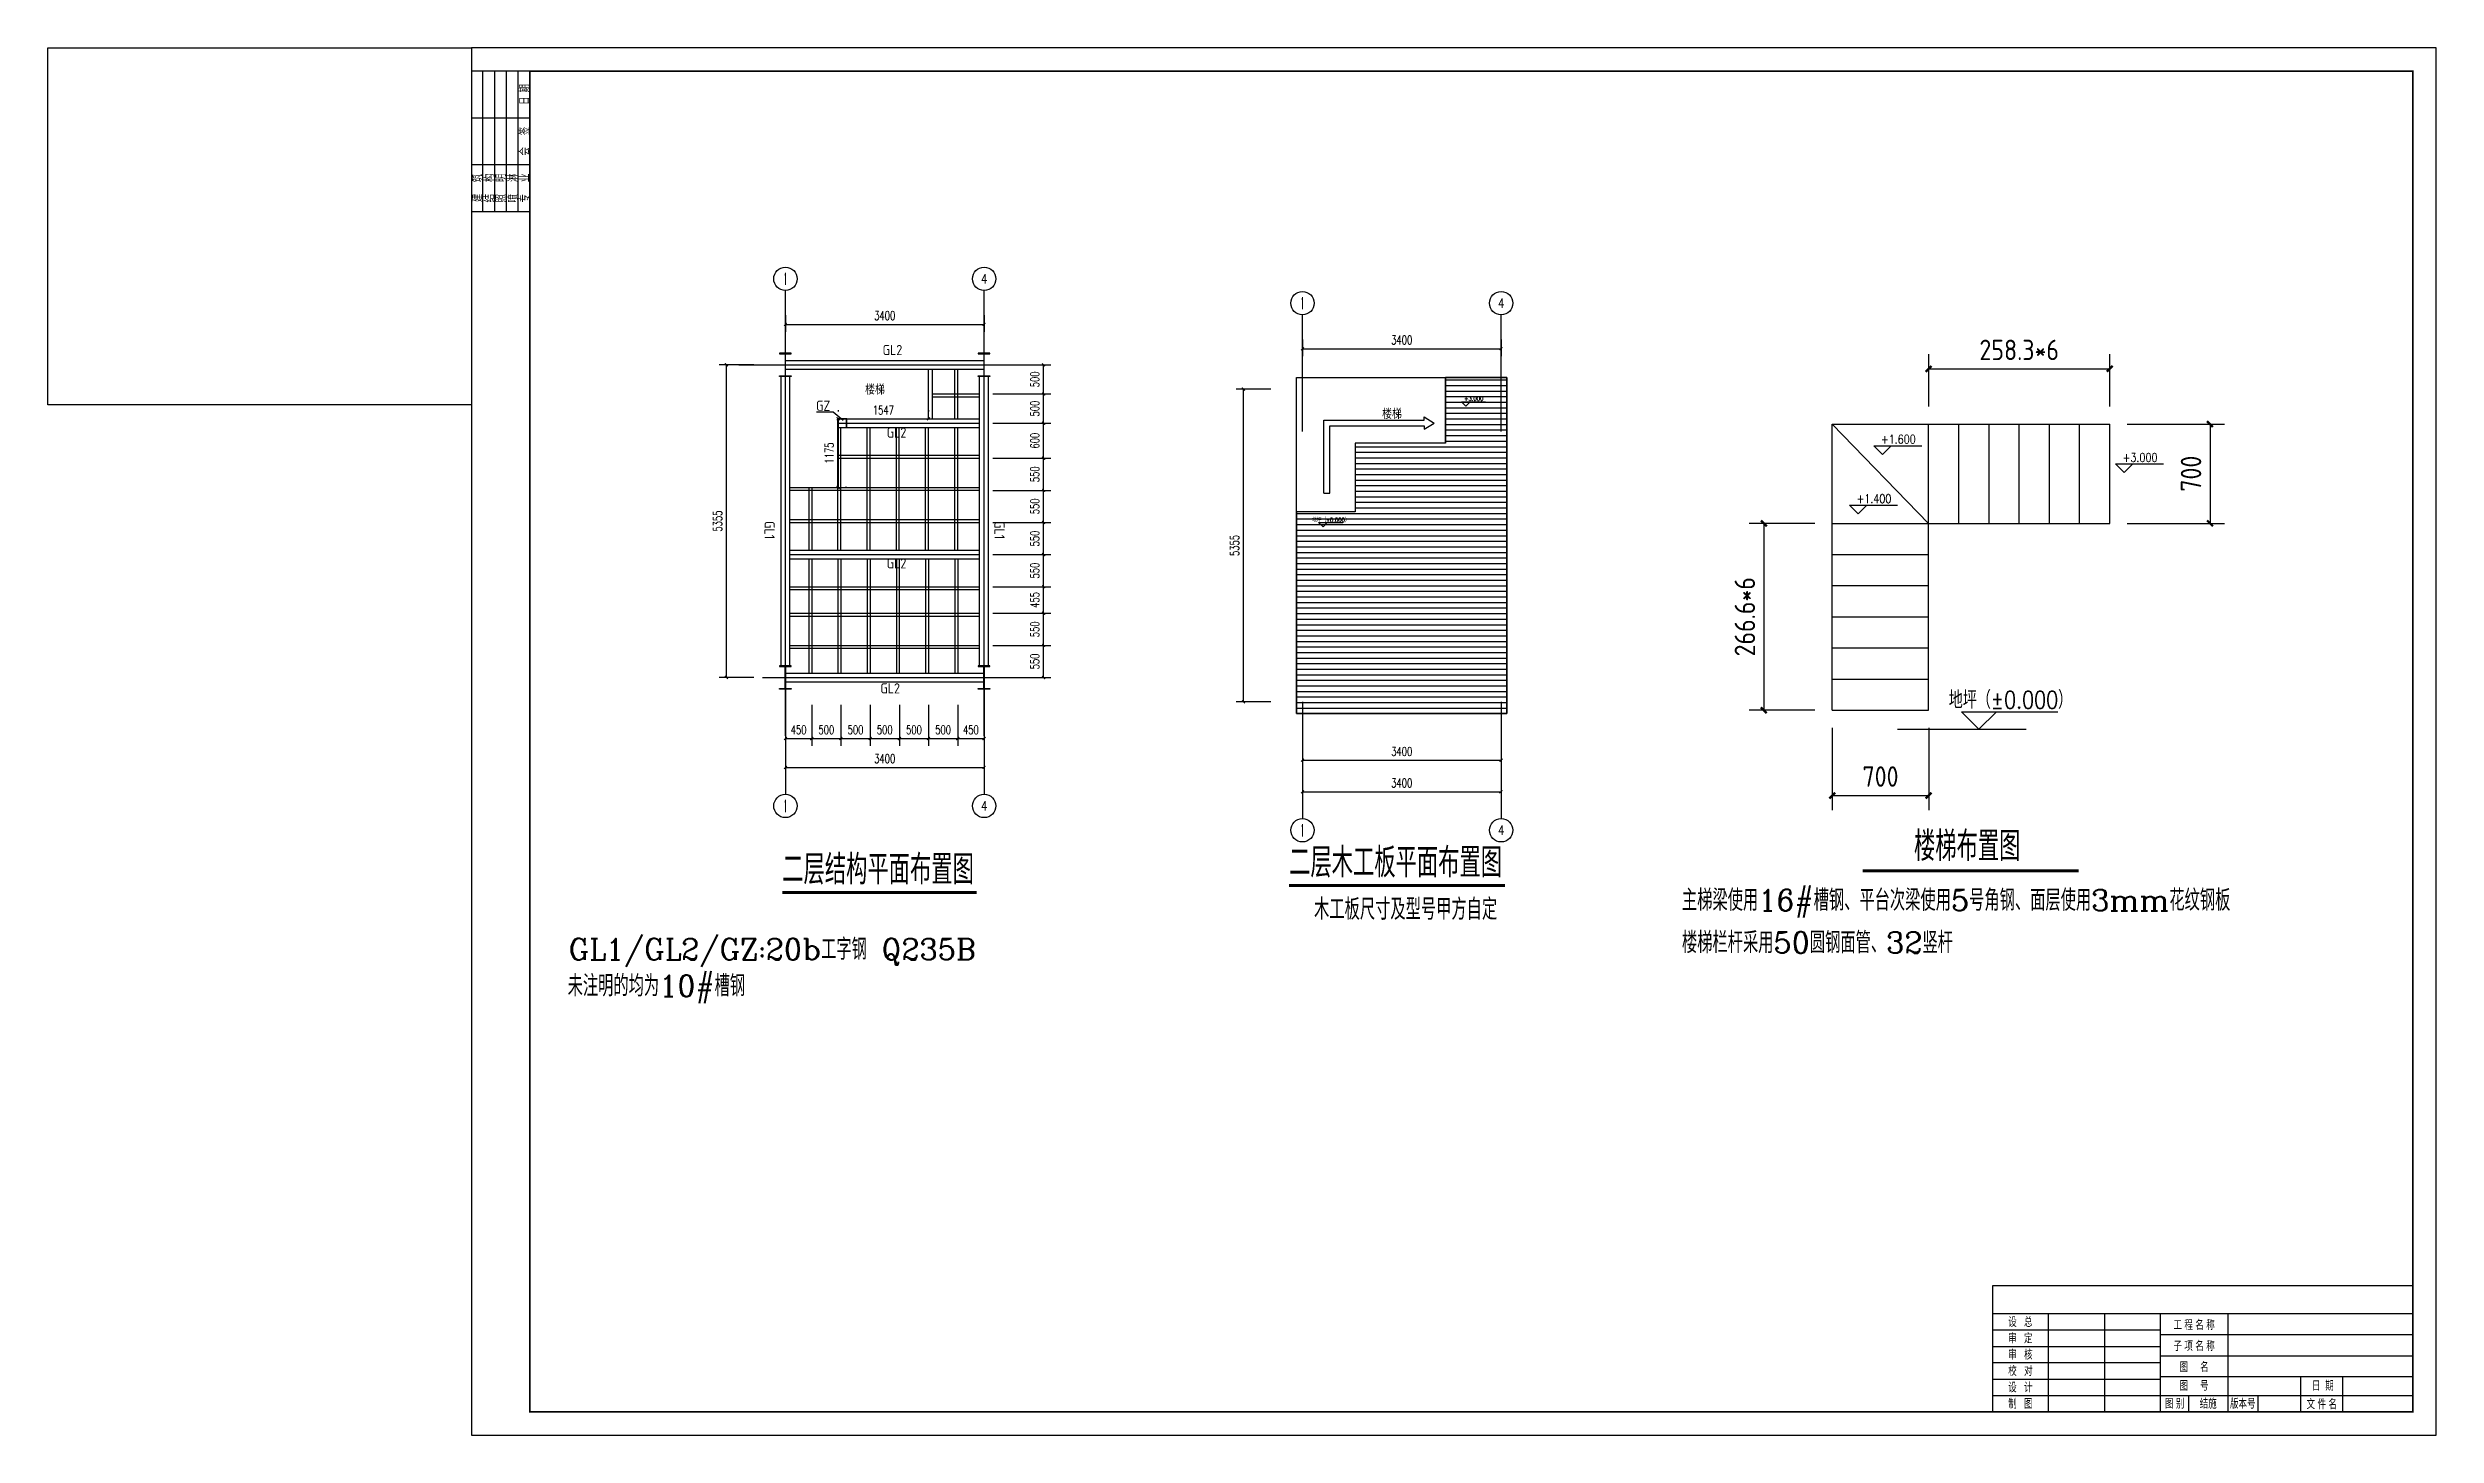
# Model space of a CAD drawing. Extents: x 1129386 to 1651949, y 463500 to 493200.
# Drawn here: x 1406581 to 1447475, y 469440 to 493200 of the extents above; entities that cross this region are included whole.
import ezdxf
from ezdxf.enums import TextEntityAlignment as Align

# ---------------------------------------------------------------- set-up
doc = ezdxf.new("R2010")
doc.units = 0
doc.header["$LTSCALE"] = 1000
doc.header["$MEASUREMENT"] = 0
for name, color, linetype in [('1', 7, 'Continuous'), ('8', 8, 'Continuous'), ('AXIS', 3, 'Continuous'), ('AXIS_TEXT', 7, 'Continuous'), ('DIM_SYMB', 3, 'Continuous'), ('DOTE', 1, 'Continuous'), ('PUB_DIM', 3, 'Continuous'), ('PUB_TEXT', 7, 'Continuous')]:
    doc.layers.add(name, color=color, linetype=linetype)
doc.styles.add('_HZTXT', font='txt.shx', dxfattribs={"width": 0.8, "bigfont": 'hztxt.shx'})
doc.styles.add('_TCH_AXIS', font='COMPLEX', dxfattribs={"bigfont": 'GBCBIG'})
doc.styles.add('_TCH_LABEL', font='COMPLEX', dxfattribs={"bigfont": 'GBCBIG'})
doc.styles.add('COMPLEX', font='COMPLEX')
doc.styles.add('DIM_FONT', font='SIMPLEX', dxfattribs={"width": 0.7, "bigfont": 'GBCBIG'})
doc.styles.add('HZ', font='tssdeng.shx', dxfattribs={"width": 0.7, "bigfont": 'tssdchn.shx'})
doc.styles.get("Standard").update_dxf_attribs({"font": 'gbenor.shx', "bigfont": 'gbcbig.shx'})
doc.styles.add('XKB', font='tjtxt.shx', dxfattribs={"width": 0.7, "bigfont": 'tssdchn.shx'})
doc.dimstyles.new('DIMN50', dxfattribs={"dimscale": 0.5, "dimtxt": 300, "dimasz": 100, "dimexe": 250, "dimexo": 300, "dimgap": 150, "dimtad": 1, "dimdec": 0, "dimzin": 0, "dimdsep": 46, "dimtxsty": 'DIM_FONT', "dimblk": 'ARCHTICK', "dimcen": 0.09, "dimclrt": 7, "dimazin": 2, "dimtfac": 1, "dimtdec": 0, "dimtix": 1, "dimtmove": 2, "dimatfit": 3, "dimldrblk": 'ARCHTICK', "dimfxl": 0, "dimtolj": 1, "dimtzin": 0, "dimarcsym": 0})
doc.dimstyles.get("Standard").update_dxf_attribs({"dimscale": 100, "dimtxt": 3.5, "dimasz": 1, "dimexe": 2.5, "dimexo": 3, "dimgap": 1.5, "dimtad": 1, "dimdec": 0, "dimzin": 0, "dimdsep": 46, "dimtxsty": 'Standard', "dimblk": 'ARCHTICK', "dimcen": 0.09, "dimadec": 0, "dimazin": 0, "dimtfac": 1, "dimtdec": 0, "dimtix": 1, "dimtmove": 2, "dimatfit": 3, "dimldrblk": 'ARCHTICK', "dimfxl": 0, "dimtolj": 1, "dimtzin": 0, "dimarcsym": 0})

msp = doc.modelspace()

# ---------------------------------------------------------------- texts
at = {"color": 4, "style": '_TCH_LABEL'}
for s, p in [('木工板尺寸及型号甲方自定', (1428262, 478266.3)), ('主梯梁使用16#槽钢、平台次梁使用5号角钢、面层使用3mm花纹钢板', (1434560.3, 478421.4)), ('楼梯栏杆采用50圆钢面管、32竖杆', (1434560.3, 477695.2)), ('GL1/GL2/GZ:20b工字钢 Q235B', (1415497.8, 477581)), ('未注明的均为10#槽钢', (1415481.3, 476955.4))]:
    msp.add_text(s, height=362.88, dxfattribs=at).set_placement(p)
at = {"layer": '1', "ltscale": 8, "style": 'HZ', "width": 0.7}
for s, height, p in [('日 期', 160, (1414735.5, 492400.9)), ('会   签', 160, (1414735.5, 491600.9)), ('建   筑', 154.88, (1413925.3, 490798.1)), ('结   构', 160, (1414135.5, 490798.1)), ('照   明', 160, (1414335.5, 490798.1)), ('喷   淋', 160, (1414535.5, 490798.1)), ('专   业', 160, (1414735.5, 490798.1))]:
    msp.add_text(s, height=height, rotation=90, dxfattribs=at).set_placement(p, align=Align.MIDDLE)
at = {"layer": '1', "style": 'XKB', "width": 0.7}
for s, p in [('设   总', (1440355.4, 471294.8)), ('审   定', (1440355.4, 471014.8)), ('工 程 名 称', (1443329.9, 471243.9)), ('审   核', (1440355.4, 470734.8)), ('子 项 名 称', (1443329.9, 470883.9)), ('图     名', (1443329.9, 470523.9)), ('校   对', (1440355.4, 470454.8)), ('设   计', (1440355.4, 470174.8)), ('图     号', (1443329.9, 470203.9)), ('日  期', (1445534, 470203.9)), ('制   图', (1440355.4, 469894.8)), ('图 别', (1442996.7, 469897.2)), ('结施', (1443571.2, 469897.2)), ('版本号', (1444162.9, 469896.2)), ('文 件 名', (1445515.4, 469887.4))]:
    msp.add_text(s, height=160, dxfattribs=at).set_placement(p, align=Align.CENTER)
at = {"layer": 'PUB_DIM', "style": '_HZTXT', "width": 0.8}
for s, height, p in [('+3.000', 75.03, (1430997, 487191.9)), ('+1.600', 150.05, (1438266.1, 486495.7)), ('+3.000', 150.05, (1442404.5, 486185.1)), ('+1.400', 150.05, (1437847.8, 485478.4)), ('地坪（±0.000）', 75.03, (1428549.7, 485124)), ('地坪（±0.000）', 300.1, (1440185.7, 482050.1))]:
    msp.add_text(s, height=height, dxfattribs=at).set_placement(p, align=Align.MIDDLE)
at = {"layer": 'PUB_TEXT'}
for s, height, p in [('GL2', 175, (1420875.2, 487936.4)), ('GZ', 175, (1419735.2, 486982.3)), ('楼梯', 168.79, (1420575.7, 487260.9)), ('GL2', 175, (1420945, 486522.4)), ('楼梯', 168.79, (1429427.9, 486844.4)), ('GL2', 175, (1420945, 484283.1)), ('GL2', 175, (1420836.2, 482142.8)), ('楼梯布置图', 506.38, (1438533.6, 479274.7)), ('二层结构平面布置图', 506.38, (1419155.9, 478873.7)), ('二层木工板平面布置图', 506.38, (1427835, 478993.6))]:
    msp.add_text(s, height=height, dxfattribs=at).set_placement(p)
for p in [(1418852.3, 485094.2), (1422789, 485094.2)]:
    msp.add_text('GL1', height=175, rotation=270, dxfattribs=at).set_placement(p)

# ---------------------------------------------------------------- blocks, each defined once
blk = doc.blocks.new('_ArchTick')
at = {"color": 0, "linetype": 'ByBlock', "const_width": 0.4}
blk.add_lwpolyline([(-0.5, -0.5), (0.5, 0.5)], dxfattribs=at)
blk = doc.blocks.new('*D138')
at = {"layer": 'AXIS', "color": 0, "lineweight": -2}
for p, q in [((1427521, 487355), (1426928, 487355)), ((1427053, 482000), (1427053, 487355)), ((1427521, 482000), (1426928, 482000))]:
    blk.add_line(p, q, dxfattribs=at)
at = {"layer": 'Defpoints', "color": 0}
for p in [(1427053, 487355), (1427671, 487355), (1427671, 482000)]:
    blk.add_point(p, dxfattribs=at)
at = {"layer": 'AXIS', "color": 0, "lineweight": -2, "xscale": 50, "yscale": 50, "zscale": 50}
for p, rotation in [((1427053, 487355), 90), ((1427053, 482000), 270)]:
    blk.add_blockref('_ArchTick', p, dxfattribs=dict(at, rotation=rotation))
at = {"layer": 'AXIS', "color": 7, "insert": (1426903, 484677), "char_height": 150, "attachment_point": 5, "rotation": 90, "style": 'DIM_FONT'}
blk.add_mtext('\\A1;5355', dxfattribs=at)
blk = doc.blocks.new('*D139')
at = {"layer": 'AXIS', "color": 0, "lineweight": -2}
for p, q in [((1428063, 488205), (1428063, 487921)), ((1428063, 488046), (1431463, 488046)), ((1431463, 488205), (1431463, 487921))]:
    blk.add_line(p, q, dxfattribs=at)
at = {"layer": 'Defpoints', "color": 0}
for p in [(1428063, 488355), (1431463, 488355), (1431463, 488046)]:
    blk.add_point(p, dxfattribs=at)
at = {"layer": 'AXIS', "color": 0, "lineweight": -2, "xscale": 50, "yscale": 50, "zscale": 50, "rotation": 180}
blk.add_blockref('_ArchTick', (1428063, 488046), dxfattribs=at)
at = {"layer": 'AXIS', "color": 0, "lineweight": -2, "xscale": 50, "yscale": 50, "zscale": 50}
blk.add_blockref('_ArchTick', (1431463, 488046), dxfattribs=at)
at = {"layer": 'AXIS', "color": 7, "insert": (1429763, 488196), "char_height": 150, "attachment_point": 5, "style": 'DIM_FONT'}
blk.add_mtext('\\A1;3400', dxfattribs=at)
blk = doc.blocks.new('*D140')
at = {"layer": 'AXIS', "color": 0, "lineweight": -2}
for p, q in [((1428063, 481150), (1428063, 481125)), ((1428063, 481000), (1431463, 481000)), ((1431463, 481150), (1431463, 481125))]:
    blk.add_line(p, q, dxfattribs=at)
at = {"layer": 'Defpoints', "color": 0}
for p in [(1428063, 481000), (1431463, 481000), (1431463, 481000)]:
    blk.add_point(p, dxfattribs=at)
at = {"layer": 'AXIS', "color": 0, "lineweight": -2, "xscale": 50, "yscale": 50, "zscale": 50, "rotation": 180}
blk.add_blockref('_ArchTick', (1428063, 481000), dxfattribs=at)
at = {"layer": 'AXIS', "color": 0, "lineweight": -2, "xscale": 50, "yscale": 50, "zscale": 50}
blk.add_blockref('_ArchTick', (1431463, 481000), dxfattribs=at)
at = {"layer": 'AXIS', "color": 7, "insert": (1429763, 481150), "char_height": 150, "attachment_point": 5, "style": 'DIM_FONT'}
blk.add_mtext('\\A1;3400', dxfattribs=at)
blk = doc.blocks.new('*D141')
at = {"layer": 'AXIS', "color": 0, "lineweight": -2}
for p, q in [((1428063, 488205), (1428063, 487921)), ((1428063, 488046), (1431463, 488046)), ((1431463, 488205), (1431463, 487921))]:
    blk.add_line(p, q, dxfattribs=at)
at = {"layer": 'Defpoints', "color": 0}
for p in [(1428063, 488355), (1431463, 488355), (1431463, 488046)]:
    blk.add_point(p, dxfattribs=at)
at = {"layer": 'AXIS', "color": 0, "lineweight": -2, "xscale": 50, "yscale": 50, "zscale": 50, "rotation": 180}
blk.add_blockref('_ArchTick', (1428063, 488046), dxfattribs=at)
at = {"layer": 'AXIS', "color": 0, "lineweight": -2, "xscale": 50, "yscale": 50, "zscale": 50}
blk.add_blockref('_ArchTick', (1431463, 488046), dxfattribs=at)
at = {"layer": 'AXIS', "color": 7, "insert": (1429763, 488196), "char_height": 150, "attachment_point": 5, "style": 'DIM_FONT'}
blk.add_mtext('\\A1;3400', dxfattribs=at)
blk = doc.blocks.new('*D142')
at = {"layer": 'AXIS', "color": 0, "lineweight": -2}
for p, q in [((1428063, 480850), (1428063, 480334)), ((1431463, 480850), (1431463, 480334)), ((1428063, 480459), (1431463, 480459))]:
    blk.add_line(p, q, dxfattribs=at)
at = {"layer": 'Defpoints', "color": 0}
for p in [(1428063, 481000), (1431463, 481000), (1431463, 480459)]:
    blk.add_point(p, dxfattribs=at)
at = {"layer": 'AXIS', "color": 0, "lineweight": -2, "xscale": 50, "yscale": 50, "zscale": 50, "rotation": 180}
blk.add_blockref('_ArchTick', (1428063, 480459), dxfattribs=at)
at = {"layer": 'AXIS', "color": 0, "lineweight": -2, "xscale": 50, "yscale": 50, "zscale": 50}
blk.add_blockref('_ArchTick', (1431463, 480459), dxfattribs=at)
at = {"layer": 'AXIS', "color": 7, "insert": (1429763, 480609), "char_height": 150, "attachment_point": 5, "style": 'DIM_FONT'}
blk.add_mtext('\\A1;3400', dxfattribs=at)
blk = doc.blocks.new('*D118')
at = {"layer": 'AXIS', "color": 0, "lineweight": -2}
for p, q in [((1422764, 482966), (1423756, 482966)), ((1423631, 482416), (1423631, 482966)), ((1422764, 482416), (1423756, 482416))]:
    blk.add_line(p, q, dxfattribs=at)
at = {"layer": 'Defpoints', "color": 0}
for p in [(1422614, 482966), (1423631, 482966), (1422614, 482416)]:
    blk.add_point(p, dxfattribs=at)
at = {"layer": 'AXIS', "color": 0, "lineweight": -2, "xscale": 50, "yscale": 50, "zscale": 50}
for p, rotation in [((1423631, 482966), 90), ((1423631, 482416), 270)]:
    blk.add_blockref('_ArchTick', p, dxfattribs=dict(at, rotation=rotation))
at = {"layer": 'AXIS', "color": 7, "insert": (1423481, 482691), "char_height": 150, "attachment_point": 5, "rotation": 90, "style": 'DIM_FONT'}
blk.add_mtext('\\A1;550', dxfattribs=at)
blk = doc.blocks.new('*D119')
at = {"layer": 'AXIS', "color": 0, "lineweight": -2}
for p, q in [((1422764, 483516), (1423756, 483516)), ((1423631, 482966), (1423631, 483516)), ((1422764, 482966), (1423756, 482966))]:
    blk.add_line(p, q, dxfattribs=at)
at = {"layer": 'Defpoints', "color": 0}
for p in [(1422614, 483516), (1423631, 483516), (1422614, 482966)]:
    blk.add_point(p, dxfattribs=at)
at = {"layer": 'AXIS', "color": 0, "lineweight": -2, "xscale": 50, "yscale": 50, "zscale": 50}
for p, rotation in [((1423631, 483516), 90), ((1423631, 482966), 270)]:
    blk.add_blockref('_ArchTick', p, dxfattribs=dict(at, rotation=rotation))
at = {"layer": 'AXIS', "color": 7, "insert": (1423481, 483241), "char_height": 150, "attachment_point": 5, "rotation": 90, "style": 'DIM_FONT'}
blk.add_mtext('\\A1;550', dxfattribs=at)
blk = doc.blocks.new('*D120')
at = {"layer": 'AXIS', "color": 0, "lineweight": -2}
for p, q in [((1422764, 483971), (1423756, 483971)), ((1423631, 483516), (1423631, 483971)), ((1422764, 483516), (1423756, 483516))]:
    blk.add_line(p, q, dxfattribs=at)
at = {"layer": 'Defpoints', "color": 0}
for p in [(1422614, 483971), (1423631, 483971), (1422614, 483516)]:
    blk.add_point(p, dxfattribs=at)
at = {"layer": 'AXIS', "color": 0, "lineweight": -2, "xscale": 50, "yscale": 50, "zscale": 50}
for p, rotation in [((1423631, 483971), 90), ((1423631, 483516), 270)]:
    blk.add_blockref('_ArchTick', p, dxfattribs=dict(at, rotation=rotation))
at = {"layer": 'AXIS', "color": 7, "insert": (1423481, 483744), "char_height": 150, "attachment_point": 5, "rotation": 90, "style": 'DIM_FONT'}
blk.add_mtext('\\A1;455', dxfattribs=at)
blk = doc.blocks.new('*D121')
at = {"layer": 'AXIS', "color": 0, "lineweight": -2}
for p, q in [((1422764, 484521), (1423756, 484521)), ((1423631, 483971), (1423631, 484521)), ((1422764, 483971), (1423756, 483971))]:
    blk.add_line(p, q, dxfattribs=at)
at = {"layer": 'Defpoints', "color": 0}
for p in [(1422614, 484521), (1423631, 484521), (1422614, 483971)]:
    blk.add_point(p, dxfattribs=at)
at = {"layer": 'AXIS', "color": 0, "lineweight": -2, "xscale": 50, "yscale": 50, "zscale": 50}
for p, rotation in [((1423631, 484521), 90), ((1423631, 483971), 270)]:
    blk.add_blockref('_ArchTick', p, dxfattribs=dict(at, rotation=rotation))
at = {"layer": 'AXIS', "color": 7, "insert": (1423481, 484246), "char_height": 150, "attachment_point": 5, "rotation": 90, "style": 'DIM_FONT'}
blk.add_mtext('\\A1;550', dxfattribs=at)
blk = doc.blocks.new('*D122')
at = {"layer": 'AXIS', "color": 0, "lineweight": -2}
for p, q in [((1422764, 485071), (1423756, 485071)), ((1423631, 484521), (1423631, 485071)), ((1422764, 484521), (1423756, 484521))]:
    blk.add_line(p, q, dxfattribs=at)
at = {"layer": 'Defpoints', "color": 0}
for p in [(1422614, 485071), (1423631, 485071), (1422614, 484521)]:
    blk.add_point(p, dxfattribs=at)
at = {"layer": 'AXIS', "color": 0, "lineweight": -2, "xscale": 50, "yscale": 50, "zscale": 50}
for p, rotation in [((1423631, 485071), 90), ((1423631, 484521), 270)]:
    blk.add_blockref('_ArchTick', p, dxfattribs=dict(at, rotation=rotation))
at = {"layer": 'AXIS', "color": 7, "insert": (1423481, 484796), "char_height": 150, "attachment_point": 5, "rotation": 90, "style": 'DIM_FONT'}
blk.add_mtext('\\A1;550', dxfattribs=at)
blk = doc.blocks.new('*D123')
at = {"layer": 'AXIS', "color": 0, "lineweight": -2}
for p, q in [((1422764, 485621), (1423756, 485621)), ((1423631, 485071), (1423631, 485621)), ((1422764, 485071), (1423756, 485071))]:
    blk.add_line(p, q, dxfattribs=at)
at = {"layer": 'Defpoints', "color": 0}
for p in [(1422614, 485621), (1423631, 485621), (1422614, 485071)]:
    blk.add_point(p, dxfattribs=at)
at = {"layer": 'AXIS', "color": 0, "lineweight": -2, "xscale": 50, "yscale": 50, "zscale": 50}
for p, rotation in [((1423631, 485621), 90), ((1423631, 485071), 270)]:
    blk.add_blockref('_ArchTick', p, dxfattribs=dict(at, rotation=rotation))
at = {"layer": 'AXIS', "color": 7, "insert": (1423481, 485346), "char_height": 150, "attachment_point": 5, "rotation": 90, "style": 'DIM_FONT'}
blk.add_mtext('\\A1;550', dxfattribs=at)
blk = doc.blocks.new('*D124')
at = {"layer": 'AXIS', "color": 0, "lineweight": -2}
for p, q in [((1422764, 486171), (1423756, 486171)), ((1423631, 485621), (1423631, 486171)), ((1422764, 485621), (1423756, 485621))]:
    blk.add_line(p, q, dxfattribs=at)
at = {"layer": 'Defpoints', "color": 0}
for p in [(1422614, 486171), (1423631, 486171), (1422614, 485621)]:
    blk.add_point(p, dxfattribs=at)
at = {"layer": 'AXIS', "color": 0, "lineweight": -2, "xscale": 50, "yscale": 50, "zscale": 50}
for p, rotation in [((1423631, 486171), 90), ((1423631, 485621), 270)]:
    blk.add_blockref('_ArchTick', p, dxfattribs=dict(at, rotation=rotation))
at = {"layer": 'AXIS', "color": 7, "insert": (1423481, 485896), "char_height": 150, "attachment_point": 5, "rotation": 90, "style": 'DIM_FONT'}
blk.add_mtext('\\A1;550', dxfattribs=at)
blk = doc.blocks.new('*D125')
at = {"layer": 'AXIS', "color": 0, "lineweight": -2}
for p, q in [((1422764, 486771), (1423756, 486771)), ((1423631, 486171), (1423631, 486771)), ((1422764, 486171), (1423756, 486171))]:
    blk.add_line(p, q, dxfattribs=at)
at = {"layer": 'Defpoints', "color": 0}
for p in [(1422614, 486771), (1423631, 486771), (1422614, 486171)]:
    blk.add_point(p, dxfattribs=at)
at = {"layer": 'AXIS', "color": 0, "lineweight": -2, "xscale": 50, "yscale": 50, "zscale": 50}
for p, rotation in [((1423631, 486771), 90), ((1423631, 486171), 270)]:
    blk.add_blockref('_ArchTick', p, dxfattribs=dict(at, rotation=rotation))
at = {"layer": 'AXIS', "color": 7, "insert": (1423481, 486471), "char_height": 150, "attachment_point": 5, "rotation": 90, "style": 'DIM_FONT'}
blk.add_mtext('\\A1;600', dxfattribs=at)
blk = doc.blocks.new('*D126')
at = {"layer": 'AXIS', "color": 0, "lineweight": -2}
for p, q in [((1422764, 487271), (1423756, 487271)), ((1423631, 486771), (1423631, 487271)), ((1422764, 486771), (1423756, 486771))]:
    blk.add_line(p, q, dxfattribs=at)
at = {"layer": 'Defpoints', "color": 0}
for p in [(1422614, 487271), (1423631, 487271), (1422614, 486771)]:
    blk.add_point(p, dxfattribs=at)
at = {"layer": 'AXIS', "color": 0, "lineweight": -2, "xscale": 50, "yscale": 50, "zscale": 50}
for p, rotation in [((1423631, 487271), 90), ((1423631, 486771), 270)]:
    blk.add_blockref('_ArchTick', p, dxfattribs=dict(at, rotation=rotation))
at = {"layer": 'AXIS', "color": 7, "insert": (1423481, 487021), "char_height": 150, "attachment_point": 5, "rotation": 90, "style": 'DIM_FONT'}
blk.add_mtext('\\A1;500', dxfattribs=at)
blk = doc.blocks.new('*D127')
at = {"layer": 'AXIS', "color": 0, "lineweight": -2}
for p, q in [((1422764, 487771), (1423756, 487771)), ((1423631, 487271), (1423631, 487771)), ((1422764, 487271), (1423756, 487271))]:
    blk.add_line(p, q, dxfattribs=at)
at = {"layer": 'Defpoints', "color": 0}
for p in [(1422614, 487771), (1423631, 487771), (1422614, 487271)]:
    blk.add_point(p, dxfattribs=at)
at = {"layer": 'AXIS', "color": 0, "lineweight": -2, "xscale": 50, "yscale": 50, "zscale": 50}
for p, rotation in [((1423631, 487771), 90), ((1423631, 487271), 270)]:
    blk.add_blockref('_ArchTick', p, dxfattribs=dict(at, rotation=rotation))
at = {"layer": 'AXIS', "color": 7, "insert": (1423481, 487521), "char_height": 150, "attachment_point": 5, "rotation": 90, "style": 'DIM_FONT'}
blk.add_mtext('\\A1;500', dxfattribs=at)
blk = doc.blocks.new('*D128')
at = {"layer": 'AXIS', "color": 0, "lineweight": -2}
for p, q in [((1418669, 487771), (1418075, 487771)), ((1418200, 482416), (1418200, 487771)), ((1418669, 482416), (1418075, 482416))]:
    blk.add_line(p, q, dxfattribs=at)
at = {"layer": 'Defpoints', "color": 0}
for p in [(1418200, 487771), (1418819, 487771), (1418819, 482416)]:
    blk.add_point(p, dxfattribs=at)
at = {"layer": 'AXIS', "color": 0, "lineweight": -2, "xscale": 50, "yscale": 50, "zscale": 50}
for p, rotation in [((1418200, 487771), 90), ((1418200, 482416), 270)]:
    blk.add_blockref('_ArchTick', p, dxfattribs=dict(at, rotation=rotation))
at = {"layer": 'AXIS', "color": 7, "insert": (1418050, 485094), "char_height": 150, "attachment_point": 5, "rotation": 90, "style": 'DIM_FONT'}
blk.add_mtext('\\A1;5355', dxfattribs=at)
blk = doc.blocks.new('*D129')
at = {"layer": 'AXIS', "color": 0, "lineweight": -2}
for p, q in [((1419211, 488621), (1419211, 488338)), ((1419211, 488463), (1422611, 488463)), ((1422611, 488621), (1422611, 488338))]:
    blk.add_line(p, q, dxfattribs=at)
at = {"layer": 'Defpoints', "color": 0}
for p in [(1419211, 488771), (1422611, 488771), (1422611, 488463)]:
    blk.add_point(p, dxfattribs=at)
at = {"layer": 'AXIS', "color": 0, "lineweight": -2, "xscale": 50, "yscale": 50, "zscale": 50, "rotation": 180}
blk.add_blockref('_ArchTick', (1419211, 488463), dxfattribs=at)
at = {"layer": 'AXIS', "color": 0, "lineweight": -2, "xscale": 50, "yscale": 50, "zscale": 50}
blk.add_blockref('_ArchTick', (1422611, 488463), dxfattribs=at)
at = {"layer": 'AXIS', "color": 7, "insert": (1420911, 488613), "char_height": 150, "attachment_point": 5, "style": 'DIM_FONT'}
blk.add_mtext('\\A1;3400', dxfattribs=at)
blk = doc.blocks.new('*D130')
at = {"layer": 'AXIS', "color": 0, "lineweight": -2}
for p, q in [((1419211, 481266), (1419211, 480751)), ((1422611, 481266), (1422611, 480751)), ((1419211, 480876), (1422611, 480876))]:
    blk.add_line(p, q, dxfattribs=at)
at = {"layer": 'Defpoints', "color": 0}
for p in [(1419211, 481416), (1422611, 481416), (1422611, 480876)]:
    blk.add_point(p, dxfattribs=at)
at = {"layer": 'AXIS', "color": 0, "lineweight": -2, "xscale": 50, "yscale": 50, "zscale": 50, "rotation": 180}
blk.add_blockref('_ArchTick', (1419211, 480876), dxfattribs=at)
at = {"layer": 'AXIS', "color": 0, "lineweight": -2, "xscale": 50, "yscale": 50, "zscale": 50}
blk.add_blockref('_ArchTick', (1422611, 480876), dxfattribs=at)
at = {"layer": 'AXIS', "color": 7, "insert": (1420911, 481026), "char_height": 150, "attachment_point": 5, "style": 'DIM_FONT'}
blk.add_mtext('\\A1;3400', dxfattribs=at)
blk = doc.blocks.new('*D131')
at = {"layer": 'Defpoints', "color": 0}
for p in [(1419211, 482098), (1419661, 482098), (1419661, 481371)]:
    blk.add_point(p, dxfattribs=at)
at = {"layer": 'PUB_DIM', "color": 0, "lineweight": -2}
for p, q in [((1419211, 481948), (1419211, 481246)), ((1419661, 481948), (1419661, 481246)), ((1419211, 481371), (1419661, 481371))]:
    blk.add_line(p, q, dxfattribs=at)
at = {"layer": 'PUB_DIM', "color": 0, "lineweight": -2, "xscale": 50, "yscale": 50, "zscale": 50, "rotation": 180}
blk.add_blockref('_ArchTick', (1419211, 481371), dxfattribs=at)
at = {"layer": 'PUB_DIM', "color": 0, "lineweight": -2, "xscale": 50, "yscale": 50, "zscale": 50}
blk.add_blockref('_ArchTick', (1419661, 481371), dxfattribs=at)
at = {"layer": 'PUB_DIM', "color": 7, "insert": (1419436, 481521), "char_height": 150, "attachment_point": 5, "style": 'DIM_FONT'}
blk.add_mtext('\\A1;450', dxfattribs=at)
blk = doc.blocks.new('*D132')
at = {"layer": 'Defpoints', "color": 0}
for p in [(1419661, 482098), (1420161, 482098), (1420161, 481371)]:
    blk.add_point(p, dxfattribs=at)
at = {"layer": 'PUB_DIM', "color": 0, "lineweight": -2}
for p, q in [((1419661, 481948), (1419661, 481246)), ((1420161, 481948), (1420161, 481246)), ((1419661, 481371), (1420161, 481371))]:
    blk.add_line(p, q, dxfattribs=at)
at = {"layer": 'PUB_DIM', "color": 0, "lineweight": -2, "xscale": 50, "yscale": 50, "zscale": 50, "rotation": 180}
blk.add_blockref('_ArchTick', (1419661, 481371), dxfattribs=at)
at = {"layer": 'PUB_DIM', "color": 0, "lineweight": -2, "xscale": 50, "yscale": 50, "zscale": 50}
blk.add_blockref('_ArchTick', (1420161, 481371), dxfattribs=at)
at = {"layer": 'PUB_DIM', "color": 7, "insert": (1419911, 481521), "char_height": 150, "attachment_point": 5, "style": 'DIM_FONT'}
blk.add_mtext('\\A1;500', dxfattribs=at)
blk = doc.blocks.new('*D133')
at = {"layer": 'Defpoints', "color": 0}
for p in [(1420161, 482098), (1420661, 482098), (1420661, 481371)]:
    blk.add_point(p, dxfattribs=at)
at = {"layer": 'PUB_DIM', "color": 0, "lineweight": -2}
for p, q in [((1420161, 481948), (1420161, 481246)), ((1420661, 481948), (1420661, 481246)), ((1420161, 481371), (1420661, 481371))]:
    blk.add_line(p, q, dxfattribs=at)
at = {"layer": 'PUB_DIM', "color": 0, "lineweight": -2, "xscale": 50, "yscale": 50, "zscale": 50, "rotation": 180}
blk.add_blockref('_ArchTick', (1420161, 481371), dxfattribs=at)
at = {"layer": 'PUB_DIM', "color": 0, "lineweight": -2, "xscale": 50, "yscale": 50, "zscale": 50}
blk.add_blockref('_ArchTick', (1420661, 481371), dxfattribs=at)
at = {"layer": 'PUB_DIM', "color": 7, "insert": (1420411, 481521), "char_height": 150, "attachment_point": 5, "style": 'DIM_FONT'}
blk.add_mtext('\\A1;500', dxfattribs=at)
blk = doc.blocks.new('*D134')
at = {"layer": 'Defpoints', "color": 0}
for p in [(1420661, 482098), (1421161, 482098), (1421161, 481371)]:
    blk.add_point(p, dxfattribs=at)
at = {"layer": 'PUB_DIM', "color": 0, "lineweight": -2}
for p, q in [((1420661, 481948), (1420661, 481246)), ((1421161, 481948), (1421161, 481246)), ((1420661, 481371), (1421161, 481371))]:
    blk.add_line(p, q, dxfattribs=at)
at = {"layer": 'PUB_DIM', "color": 0, "lineweight": -2, "xscale": 50, "yscale": 50, "zscale": 50, "rotation": 180}
blk.add_blockref('_ArchTick', (1420661, 481371), dxfattribs=at)
at = {"layer": 'PUB_DIM', "color": 0, "lineweight": -2, "xscale": 50, "yscale": 50, "zscale": 50}
blk.add_blockref('_ArchTick', (1421161, 481371), dxfattribs=at)
at = {"layer": 'PUB_DIM', "color": 7, "insert": (1420911, 481521), "char_height": 150, "attachment_point": 5, "style": 'DIM_FONT'}
blk.add_mtext('\\A1;500', dxfattribs=at)
blk = doc.blocks.new('*D135')
at = {"layer": 'Defpoints', "color": 0}
for p in [(1421161, 482098), (1421661, 482098), (1421661, 481371)]:
    blk.add_point(p, dxfattribs=at)
at = {"layer": 'PUB_DIM', "color": 0, "lineweight": -2}
for p, q in [((1421161, 481948), (1421161, 481246)), ((1421661, 481948), (1421661, 481246)), ((1421161, 481371), (1421661, 481371))]:
    blk.add_line(p, q, dxfattribs=at)
at = {"layer": 'PUB_DIM', "color": 0, "lineweight": -2, "xscale": 50, "yscale": 50, "zscale": 50, "rotation": 180}
blk.add_blockref('_ArchTick', (1421161, 481371), dxfattribs=at)
at = {"layer": 'PUB_DIM', "color": 0, "lineweight": -2, "xscale": 50, "yscale": 50, "zscale": 50}
blk.add_blockref('_ArchTick', (1421661, 481371), dxfattribs=at)
at = {"layer": 'PUB_DIM', "color": 7, "insert": (1421411, 481521), "char_height": 150, "attachment_point": 5, "style": 'DIM_FONT'}
blk.add_mtext('\\A1;500', dxfattribs=at)
blk = doc.blocks.new('*D136')
at = {"layer": 'Defpoints', "color": 0}
for p in [(1421661, 482098), (1422161, 482098), (1422161, 481371)]:
    blk.add_point(p, dxfattribs=at)
at = {"layer": 'PUB_DIM', "color": 0, "lineweight": -2}
for p, q in [((1421661, 481948), (1421661, 481246)), ((1422161, 481948), (1422161, 481246)), ((1421661, 481371), (1422161, 481371))]:
    blk.add_line(p, q, dxfattribs=at)
at = {"layer": 'PUB_DIM', "color": 0, "lineweight": -2, "xscale": 50, "yscale": 50, "zscale": 50, "rotation": 180}
blk.add_blockref('_ArchTick', (1421661, 481371), dxfattribs=at)
at = {"layer": 'PUB_DIM', "color": 0, "lineweight": -2, "xscale": 50, "yscale": 50, "zscale": 50}
blk.add_blockref('_ArchTick', (1422161, 481371), dxfattribs=at)
at = {"layer": 'PUB_DIM', "color": 7, "insert": (1421911, 481521), "char_height": 150, "attachment_point": 5, "style": 'DIM_FONT'}
blk.add_mtext('\\A1;500', dxfattribs=at)
blk = doc.blocks.new('*D137')
at = {"layer": 'Defpoints', "color": 0}
for p in [(1422161, 482098), (1422611, 482098), (1422611, 481371)]:
    blk.add_point(p, dxfattribs=at)
at = {"layer": 'PUB_DIM', "color": 0, "lineweight": -2}
for p, q in [((1422161, 481948), (1422161, 481246)), ((1422611, 481948), (1422611, 481246)), ((1422161, 481371), (1422611, 481371))]:
    blk.add_line(p, q, dxfattribs=at)
at = {"layer": 'PUB_DIM', "color": 0, "lineweight": -2, "xscale": 50, "yscale": 50, "zscale": 50, "rotation": 180}
blk.add_blockref('_ArchTick', (1422161, 481371), dxfattribs=at)
at = {"layer": 'PUB_DIM', "color": 0, "lineweight": -2, "xscale": 50, "yscale": 50, "zscale": 50}
blk.add_blockref('_ArchTick', (1422611, 481371), dxfattribs=at)
at = {"layer": 'PUB_DIM', "color": 7, "insert": (1422386, 481521), "char_height": 150, "attachment_point": 5, "style": 'DIM_FONT'}
blk.add_mtext('\\A1;450', dxfattribs=at)
blk = doc.blocks.new('_AXISO')
blk.add_circle((0, 0), 0.5)
at = {"layer": 'AXIS_TEXT', "style": 'COMPLEX', "width": 1.041667}
blk.add_attdef('A', text='', height=0.56, dxfattribs=at).set_placement((-0.25, -0.28), (0.25, -0.28), align=Align.FIT)
blk = doc.blocks.new('*D143')
at = {"layer": 'AXIS', "color": 0, "lineweight": -2}
for p, q in [((1420111, 486846), (1420111, 485671)), ((1420261, 486846), (1420236, 486846)), ((1420261, 485671), (1420236, 485671))]:
    blk.add_line(p, q, dxfattribs=at)
at = {"layer": 'Defpoints', "color": 0}
for p in [(1420111, 486846), (1420111, 485671), (1420111, 485671)]:
    blk.add_point(p, dxfattribs=at)
at = {"layer": 'AXIS', "color": 0, "lineweight": -2, "xscale": 50, "yscale": 50, "zscale": 50}
for p, rotation in [((1420111, 486846), 90), ((1420111, 485671), 270)]:
    blk.add_blockref('_ArchTick', p, dxfattribs=dict(at, rotation=rotation))
at = {"layer": 'AXIS', "color": 7, "insert": (1419961, 486259), "char_height": 150, "attachment_point": 5, "rotation": 90, "style": 'DIM_FONT'}
blk.add_mtext('\\A1;1175', dxfattribs=at)
blk = doc.blocks.new('*D144')
at = {"layer": 'AXIS', "color": 0, "lineweight": -2}
for p, q in [((1420114, 486993), (1420114, 486971)), ((1420114, 486846), (1421661, 486846)), ((1421661, 486996), (1421661, 486971))]:
    blk.add_line(p, q, dxfattribs=at)
at = {"layer": 'Defpoints', "color": 0}
for p in [(1420114, 486843), (1421661, 486846), (1421661, 486846)]:
    blk.add_point(p, dxfattribs=at)
at = {"layer": 'AXIS', "color": 0, "lineweight": -2, "xscale": 50, "yscale": 50, "zscale": 50, "rotation": 180}
blk.add_blockref('_ArchTick', (1420114, 486846), dxfattribs=at)
at = {"layer": 'AXIS', "color": 0, "lineweight": -2, "xscale": 50, "yscale": 50, "zscale": 50}
blk.add_blockref('_ArchTick', (1421661, 486846), dxfattribs=at)
at = {"layer": 'AXIS', "color": 7, "insert": (1420887, 486996), "char_height": 150, "attachment_point": 5, "style": 'DIM_FONT'}
blk.add_mtext('\\A1;1547', dxfattribs=at)
blk = doc.blocks.new('*D145')
at = {"color": 0, "lineweight": -2}
for p, q in [((1436835, 485056), (1435713, 485056)), ((1435963, 485056), (1435963, 481856)), ((1436835, 481856), (1435713, 481856))]:
    blk.add_line(p, q, dxfattribs=at)
at = {"layer": 'Defpoints', "color": 0}
for p in [(1437135, 485056), (1435963, 481856), (1437135, 481856)]:
    blk.add_point(p, dxfattribs=at)
at = {"color": 0, "lineweight": -2, "xscale": 100, "yscale": 100, "zscale": 100}
for p, rotation in [((1435963, 485056), 90), ((1435963, 481856), 270)]:
    blk.add_blockref('_ArchTick', p, dxfattribs=dict(at, rotation=rotation))
at = {"color": 0, "insert": (1435638, 483456), "char_height": 350, "attachment_point": 5, "rotation": 90}
blk.add_mtext('\\A1;266.6*6', dxfattribs=at)
blk = doc.blocks.new('*D146')
at = {"color": 0, "lineweight": -2}
for p, q in [((1438785, 487056), (1438785, 487951)), ((1441885, 487056), (1441885, 487951)), ((1438785, 487701), (1441885, 487701))]:
    blk.add_line(p, q, dxfattribs=at)
at = {"layer": 'Defpoints', "color": 0}
for p in [(1441885, 487701), (1438785, 486756), (1441885, 486756)]:
    blk.add_point(p, dxfattribs=at)
at = {"color": 0, "lineweight": -2, "xscale": 100, "yscale": 100, "zscale": 100, "rotation": 180}
blk.add_blockref('_ArchTick', (1438785, 487701), dxfattribs=at)
at = {"color": 0, "lineweight": -2, "xscale": 100, "yscale": 100, "zscale": 100}
blk.add_blockref('_ArchTick', (1441885, 487701), dxfattribs=at)
at = {"color": 0, "insert": (1440335, 488026), "char_height": 350, "attachment_point": 5}
blk.add_mtext('\\A1;258.3*6', dxfattribs=at)
blk = doc.blocks.new('*D147')
at = {"color": 0, "lineweight": -2}
for p, q in [((1437135, 481556), (1437135, 480145)), ((1438785, 481556), (1438785, 480145)), ((1437135, 480395), (1438785, 480395))]:
    blk.add_line(p, q, dxfattribs=at)
at = {"layer": 'Defpoints', "color": 0}
for p in [(1437135, 481856), (1438785, 481856), (1438785, 480395)]:
    blk.add_point(p, dxfattribs=at)
at = {"color": 0, "lineweight": -2, "xscale": 100, "yscale": 100, "zscale": 100, "rotation": 180}
blk.add_blockref('_ArchTick', (1437135, 480395), dxfattribs=at)
at = {"color": 0, "lineweight": -2, "xscale": 100, "yscale": 100, "zscale": 100}
blk.add_blockref('_ArchTick', (1438785, 480395), dxfattribs=at)
at = {"color": 0, "insert": (1437960, 480720), "char_height": 350, "attachment_point": 5}
blk.add_mtext('\\A1;700', dxfattribs=at)
blk = doc.blocks.new('*D148')
at = {"color": 0, "lineweight": -2}
for p, q in [((1442185, 486756), (1443852, 486756)), ((1443602, 486756), (1443602, 485056)), ((1442185, 485056), (1443852, 485056))]:
    blk.add_line(p, q, dxfattribs=at)
at = {"layer": 'Defpoints', "color": 0}
for p in [(1441885, 486756), (1441885, 485056), (1443602, 485056)]:
    blk.add_point(p, dxfattribs=at)
at = {"color": 0, "lineweight": -2, "xscale": 100, "yscale": 100, "zscale": 100}
for p, rotation in [((1443602, 486756), 90), ((1443602, 485056), 270)]:
    blk.add_blockref('_ArchTick', p, dxfattribs=dict(at, rotation=rotation))
at = {"color": 0, "insert": (1443277, 485906), "char_height": 350, "attachment_point": 5, "rotation": 90}
blk.add_mtext('\\A1;700', dxfattribs=at)

# ---------------------------------------------------------------- dimensions: what is measured, and where the dimension line sits
for base, p1, p2, text, picture, middle in [((1441884.9, 487700.6), (1438784.9, 486755.8), (1441884.9, 486755.8), '258.3*6', '*D146', (1440334.9, 488025.6)), ((1438784.9, 480394.9), (1437134.9, 481855.8), (1438784.9, 481855.8), '700', '*D147', (1437959.9, 480719.9))]:
    dim = msp.add_linear_dim(base=base, p1=p1, p2=p2, text=text, dimstyle='Standard')
    dim.commit()
    dim.dimension.update_dxf_attribs({"geometry": picture, "text_midpoint": middle})
for base, p1, p2, text, picture, middle in [((1443601.6, 485055.8), (1441884.9, 486755.8), (1441884.9, 485055.8), '700', '*D148', (1443276.6, 485905.8)), ((1435962.8, 481855.8), (1437134.9, 485055.8), (1437134.9, 481855.8), '266.6*6', '*D145', (1435637.8, 483455.8))]:
    dim = msp.add_linear_dim(base=base, p1=p1, p2=p2, angle=90, text=text, dimstyle='Standard')
    dim.commit()
    dim.dimension.update_dxf_attribs({"geometry": picture, "text_midpoint": middle})
at = {"layer": 'AXIS'}
for p1, p2, distance, picture, middle in [((1419210.7, 488771.3), (1422610.7, 488771.3), -308.4, '*D129', (1420910.7, 488612.8)), ((1428062.9, 488354.7), (1431462.9, 488354.7), -308.4, '*D139', (1429762.9, 488196.3)), ((1428062.9, 488354.7), (1431462.9, 488354.7), -308.4, '*D141', (1429762.9, 488196.3)), ((1418819.1, 482416.3), (1418819.1, 487771.3), 618.7, '*D128', (1418050.3, 485093.8)), ((1422613.7, 487271.3), (1422613.7, 487771.3), -1017.7, '*D127', (1423481.3, 487521.3)), ((1422613.7, 486771.3), (1422613.7, 487271.3), -1017.7, '*D126', (1423481.3, 487021.3)), ((1427671.4, 481999.7), (1427671.4, 487354.7), 618.7, '*D138', (1426902.6, 484677.2)), ((1422613.7, 486171.3), (1422613.7, 486771.3), -1017.7, '*D125', (1423481.3, 486471.3)), ((1422613.7, 485621.3), (1422613.7, 486171.3), -1017.7, '*D124', (1423481.3, 485896.3)), ((1422613.7, 485071.3), (1422613.7, 485621.3), -1017.7, '*D123', (1423481.3, 485346.3)), ((1422613.7, 484521.3), (1422613.7, 485071.3), -1017.7, '*D122', (1423481.3, 484796.3)), ((1422613.7, 483971.3), (1422613.7, 484521.3), -1017.7, '*D121', (1423481.3, 484246.3)), ((1422613.7, 483516.3), (1422613.7, 483971.3), -1017.7, '*D120', (1423481.3, 483743.8)), ((1422613.7, 482966.3), (1422613.7, 483516.3), -1017.7, '*D119', (1423481.3, 483241.3)), ((1422613.7, 482416.3), (1422613.7, 482966.3), -1017.7, '*D118', (1423481.3, 482691.3)), ((1419210.7, 481416.3), (1422610.7, 481416.3), -540.2, '*D130', (1420910.7, 481026.1)), ((1428062.9, 480999.7), (1431462.9, 480999.7), 0, '*D140', (1429762.9, 481149.7)), ((1428062.9, 480999.7), (1431462.9, 480999.7), -540.2, '*D142', (1429762.9, 480609.5))]:
    dim = msp.add_aligned_dim(p1=p1, p2=p2, distance=distance, dimstyle='DIMN50', dxfattribs=at)
    dim.commit()
    dim.dimension.update_dxf_attribs({"geometry": picture, "text_midpoint": middle})
dim = msp.add_linear_dim(base=(1421660.7, 486846.3), p1=(1420113.7, 486843.3), p2=(1421660.7, 486846.3), dimstyle='DIMN50', dxfattribs=at)
dim.commit()
dim.dimension.update_dxf_attribs({"geometry": '*D144', "text_midpoint": (1420887.2, 486996.3)})
dim = msp.add_linear_dim(base=(1420110.7, 485671.3), p1=(1420110.7, 486846.3), p2=(1420110.7, 485671.3), angle=90, dimstyle='DIMN50', dxfattribs=at)
dim.commit()
dim.dimension.update_dxf_attribs({"geometry": '*D143', "text_midpoint": (1419960.7, 486258.8)})
at = {"layer": 'PUB_DIM'}
for p1, p2, picture, middle in [((1419210.7, 482098.4), (1419660.7, 482098.4), '*D131', (1419435.7, 481520.8)), ((1419660.7, 482098.4), (1420160.7, 482098.4), '*D132', (1419910.7, 481520.8)), ((1420160.7, 482098.4), (1420660.7, 482098.4), '*D133', (1420410.7, 481520.8)), ((1420660.7, 482098.4), (1421160.7, 482098.4), '*D134', (1420910.7, 481520.8)), ((1421160.7, 482098.4), (1421660.7, 482098.4), '*D135', (1421410.7, 481520.8)), ((1421660.7, 482098.4), (1422160.7, 482098.4), '*D136', (1421910.7, 481520.8)), ((1422160.7, 482098.4), (1422610.7, 482098.4), '*D137', (1422385.7, 481520.8))]:
    dim = msp.add_aligned_dim(p1=p1, p2=p2, distance=-727.6, dimstyle='DIMN50', dxfattribs=at)
    dim.commit()
    dim.dimension.update_dxf_attribs({"geometry": picture, "text_midpoint": middle})

# ---------------------------------------------------------------- hatches: boundary and pattern name
h = msp.add_hatch()
h.set_pattern_fill('LINE', color=256, scale=100, style=0)
h.set_pattern_definition([(0, (1260141.02, 437219.7), (0, 95.25), [])])
h.paths.add_polyline_path([(1428965.9, 486429.7), (1428965.9, 485254.7), (1427962.9, 485254.7), (1427962.9, 481799.7), (1431562.9, 481799.7), (1431562.9, 487554.7), (1430512.9, 487554.7), (1430512.9, 486429.7)])

# ---------------------------------------------------------------- linework, layer by layer
for p, q in [((1413835.5, 490396.2), (1414835.5, 490396.2)), ((1422110.7, 486846.3), (1422110.7, 487696.3)), ((1422160.7, 486846.3), (1422160.7, 487696.3)), ((1421730.7, 487271.3), (1422535.7, 487271.3)), ((1421730.7, 487221.3), (1422535.7, 487221.3)), ((1420027.3, 486958.5), (1419744, 486958.5)), ((1420198.7, 486815.4), (1420027.3, 486958.5)), ((1420110.7, 486846.3), (1422535.7, 486846.3)), ((1420110.7, 486771.3), (1422535.7, 486771.3)), ((1420110.7, 486696.3), (1422535.7, 486696.3)), ((1428426.3, 485573.6), (1428426.3, 486822)), ((1428426.3, 486822), (1430146.9, 486822)), ((1428533.4, 485573.6), (1428533.4, 486725.7)), ((1428533.4, 486725.7), (1430146.9, 486725.7)), ((1430146.9, 486666.9), (1430317.3, 486773.9)), ((1430146.9, 486725.7), (1430146.9, 486666.9)), ((1420110.7, 486221.3), (1422535.7, 486221.3)), ((1420110.7, 486171.3), (1422535.7, 486171.3)), ((1419285.7, 485671.3), (1422535.7, 485671.3)), ((1419285.7, 485621.3), (1422535.7, 485621.3)), ((1428426.3, 485573.6), (1428533.4, 485573.6)), ((1419285.7, 485121.3), (1422535.7, 485121.3)), ((1419285.7, 485071.3), (1422535.7, 485071.3)), ((1438784.9, 485055.8), (1441884.9, 485055.8)), ((1419285.7, 484596.3), (1422535.7, 484596.3)), ((1419285.7, 484521.3), (1422535.7, 484521.3)), ((1419285.7, 484446.3), (1422535.7, 484446.3)), ((1419285.7, 483971.3), (1422535.7, 483971.3)), ((1419285.7, 483921.3), (1422535.7, 483921.3)), ((1419285.7, 483516.3), (1422535.7, 483516.3)), ((1419285.7, 483466.3), (1422535.7, 483466.3)), ((1419285.7, 482966.3), (1422535.7, 482966.3)), ((1419285.7, 482916.3), (1422535.7, 482916.3)), ((1438250.1, 481528.8), (1440454.2, 481528.8))]:
    msp.add_line(p, q)
at = {"color": 3}
for p, q in [((1438784.9, 485055.8), (1437134.9, 486755.8)), ((1438784.9, 485055.8), (1438784.9, 486755.8)), ((1439301.6, 485055.8), (1439301.6, 486755.8)), ((1439818.2, 485055.8), (1439818.2, 486755.8)), ((1440334.9, 485055.8), (1440334.9, 486755.8)), ((1440851.6, 485055.8), (1440851.6, 486755.8)), ((1441368.2, 485055.8), (1441368.2, 486755.8)), ((1437134.9, 485055.8), (1438784.9, 485055.8)), ((1437134.9, 484522.4), (1438784.9, 484522.4)), ((1437134.9, 483989.1), (1438784.9, 483989.1)), ((1437134.9, 483455.8), (1438784.9, 483455.8)), ((1437134.9, 482922.4), (1438784.9, 482922.4)), ((1437134.9, 482389.1), (1438784.9, 482389.1)), ((1437134.9, 481855.8), (1438784.9, 481855.8))]:
    msp.add_line(p, q, dxfattribs=at)
for points in [[(1419110.7, 487958.3), (1419310.7, 487958.3), (1419310.7, 487971.3), (1419110.7, 487971.3)], [(1419207.7, 487571.3), (1419213.7, 487571.3), (1419213.7, 487971.3), (1419207.7, 487971.3)], [(1422510.7, 487958.3), (1422710.7, 487958.3), (1422710.7, 487971.3), (1422510.7, 487971.3)], [(1422607.7, 487571.3), (1422613.7, 487571.3), (1422613.7, 487971.3), (1422607.7, 487971.3)], [(1419110.7, 487584.3), (1419310.7, 487584.3), (1419310.7, 487571.3), (1419110.7, 487571.3)], [(1422510.7, 487584.3), (1422710.7, 487584.3), (1422710.7, 487571.3), (1422510.7, 487571.3)], [(1427962.9, 487554.7), (1431562.9, 487554.7), (1431562.9, 481799.7), (1427962.9, 481799.7)], [(1420110.7, 486696.3), (1420260.7, 486696.3), (1420260.7, 486846.3), (1420110.7, 486846.3)], [(1420113.7, 486699.3), (1420257.7, 486699.3), (1420257.7, 486843.3), (1420113.7, 486843.3)], [(1419110.7, 482603.3), (1419310.7, 482603.3), (1419310.7, 482616.3), (1419110.7, 482616.3)], [(1419207.7, 482616.3), (1419213.7, 482616.3), (1419213.7, 482216.3), (1419207.7, 482216.3)], [(1422510.7, 482603.3), (1422710.7, 482603.3), (1422710.7, 482616.3), (1422510.7, 482616.3)], [(1422607.7, 482616.3), (1422613.7, 482616.3), (1422613.7, 482216.3), (1422607.7, 482216.3)], [(1419110.7, 482229.3), (1419310.7, 482229.3), (1419310.7, 482216.3), (1419110.7, 482216.3)], [(1422510.7, 482229.3), (1422710.7, 482229.3), (1422710.7, 482216.3), (1422510.7, 482216.3)]]:
    msp.add_lwpolyline(points, close=True)
msp.add_lwpolyline([(1427962.9, 487554.7), (1430512.9, 487554.7), (1430512.9, 486429.7), (1428965.9, 486429.7), (1428965.9, 485254.7), (1427962.9, 485254.7), (1427962.9, 481799.7), (1431562.9, 481799.7), (1431562.9, 487554.7), (1430512.9, 487554.7)])
at = {"layer": '1', "ltscale": 8}
for p, q in [((1414835.5, 492800), (1413835.5, 492800)), ((1414029.1, 490396.2), (1414029.1, 492800)), ((1414235.5, 490396.2), (1414235.5, 492800)), ((1414435.5, 490396.2), (1414435.5, 492800)), ((1414635.5, 490396.2), (1414635.5, 492800)), ((1413835.5, 492001.8), (1414835.5, 492001.8)), ((1413835.5, 491200), (1414835.5, 491200))]:
    msp.add_line(p, q, dxfattribs=at)
at = {"layer": '1', "color": 8}
msp.add_lwpolyline([(1406580.6, 493200), (1413835.5, 493200), (1413835.5, 487087.1), (1406580.6, 487087.1)], close=True, dxfattribs=at)
at = {"layer": '1', "ltscale": 0.5}
msp.add_lwpolyline([(1413835.5, 469440.1), (1447475.4, 469440.1), (1447475.4, 493200), (1413835.5, 493200)], close=True, dxfattribs=at)
at = {"layer": '1'}
for points in [[(1447075.4, 471520.1), (1439875.4, 471520.1)], [(1440835.4, 469840.1), (1440835.4, 471520.1)], [(1441795.4, 471520.1), (1441795.4, 469840.1)], [(1442755.4, 469840.1), (1442755.4, 471520.1)], [(1443904.4, 471520.1), (1443904.4, 469840.1)], [(1442755.4, 471240.1), (1439875.4, 471240.1)], [(1447075.4, 471160.1), (1442755.4, 471160.1)], [(1439875.4, 470960.1), (1442755.4, 470960.1)], [(1442755.4, 470800.1), (1447075.4, 470800.1)], [(1442755.4, 470680.1), (1439875.4, 470680.1)], [(1439875.4, 470400.1), (1442755.4, 470400.1)], [(1447075.4, 470440.1), (1442755.4, 470440.1)], [(1445155.4, 469840.1), (1445155.4, 470440.1)], [(1445875.4, 470120.1), (1445875.4, 470440.1)], [(1439875.4, 470120.1), (1447075.4, 470120.1)], [(1443237.9, 469840.1), (1443237.9, 470120.1)], [(1444421.4, 470120.1), (1444421.4, 469840.1)], [(1445875.4, 469840.1), (1445875.4, 470163.9)]]:
    msp.add_lwpolyline(points, dxfattribs=at)
at = {"layer": '8', "ltscale": 0.5, "const_width": 32}
msp.add_lwpolyline([(1414835.5, 469840.1), (1447075.4, 469840.1), (1447075.4, 492800), (1414835.5, 492800)], close=True, dxfattribs=at)
at = {"layer": '8'}
msp.add_lwpolyline([(1447075.4, 472000.1), (1439875.4, 472000.1), (1439875.4, 469840.1)], dxfattribs=at)
at = {"layer": 'AXIS'}
for p, q in [((1419210.7, 487042.7), (1419210.7, 489042.7)), ((1422613.7, 487042.7), (1422613.7, 489042.7)), ((1428062.9, 486626.1), (1428062.9, 488626.1)), ((1431465.9, 486626.1), (1431465.9, 488626.1)), ((1430146.9, 486822), (1430146.9, 486880.9)), ((1430146.9, 486880.9), (1430317.3, 486773.9)), ((1419210.7, 482416.3), (1419210.7, 480416.3)), ((1422613.7, 482416.3), (1422613.7, 480416.3)), ((1428062.9, 481999.7), (1428062.9, 479999.7)), ((1431465.9, 481999.7), (1431465.9, 479999.7))]:
    msp.add_line(p, q, dxfattribs=at)
at = {"layer": 'DIM_SYMB', "const_width": 52.5}
for points in [[(1427835, 478855.1), (1431531.2, 478855.1)], [(1437655.4, 479103.6), (1441351.6, 479103.6)], [(1419155.9, 478735.2), (1422483.5, 478735.2)]]:
    msp.add_lwpolyline(points, dxfattribs=at)
at = {"layer": 'DOTE'}
for p, q in [((1419210.7, 481416.3), (1419210.7, 488771.3)), ((1422610.7, 481416.3), (1422610.7, 488771.3)), ((1418410.7, 487771.3), (1422813.7, 487771.3)), ((1421660.7, 486846.3), (1421660.7, 487696.3)), ((1421730.7, 486846.3), (1421730.7, 487696.3)), ((1430512.9, 486429.7), (1430512.9, 487554.7)), ((1420110.7, 484596.3), (1420110.7, 486846.3)), ((1420160.7, 484596.3), (1420160.7, 486696.3)), ((1420160.7, 484596.3), (1420160.7, 486696.3)), ((1420610.7, 484596.3), (1420610.7, 486696.3)), ((1420660.7, 484596.3), (1420660.7, 486696.3)), ((1421110.7, 484596.3), (1421110.7, 486696.3)), ((1421160.7, 484596.3), (1421160.7, 486696.3)), ((1421160.7, 484596.3), (1421160.7, 486696.3)), ((1421610.7, 484596.3), (1421610.7, 486696.3)), ((1421610.7, 484596.3), (1421610.7, 486696.3)), ((1421660.7, 484596.3), (1421660.7, 486696.3)), ((1421660.7, 484596.3), (1421660.7, 486696.3)), ((1421660.7, 484596.3), (1421660.7, 486696.3)), ((1422110.7, 484596.3), (1422110.7, 486696.3)), ((1422160.7, 484596.3), (1422160.7, 486696.3)), ((1441884.9, 485055.8), (1441884.9, 486755.8)), ((1419610.7, 485671.3), (1419610.7, 484596.3)), ((1419660.7, 485671.3), (1419660.7, 484596.3)), ((1438784.9, 481855.8), (1438784.9, 485055.8)), ((1419610.7, 484446.3), (1419610.7, 482491.3)), ((1419660.7, 484446.3), (1419660.7, 482491.3)), ((1420110.7, 484446.3), (1420110.7, 482491.3)), ((1420160.7, 484446.3), (1420160.7, 482491.3)), ((1420610.7, 484446.3), (1420610.7, 482491.3)), ((1420660.7, 484446.3), (1420660.7, 482491.3)), ((1421110.7, 484446.3), (1421110.7, 482491.3)), ((1421160.7, 484446.3), (1421160.7, 482491.3)), ((1421610.7, 484446.3), (1421610.7, 482491.3)), ((1421610.7, 484446.3), (1421610.7, 482491.3)), ((1421660.7, 484446.3), (1421660.7, 482491.3)), ((1421660.7, 484446.3), (1421660.7, 482491.3)), ((1422110.7, 484446.3), (1422110.7, 482491.3)), ((1422160.7, 484446.3), (1422160.7, 482491.3)), ((1418819.1, 482416.3), (1422813.7, 482416.3))]:
    msp.add_line(p, q, dxfattribs=at)
at = {"layer": 'DOTE', "color": 2}
for p, q in [((1419135.7, 482616.3), (1419135.7, 487571.3)), ((1419207.7, 487846.3), (1422613.7, 487846.3)), ((1419207.7, 487696.3), (1422613.7, 487696.3)), ((1419285.7, 482616.3), (1419285.7, 487571.3)), ((1422535.7, 482616.3), (1422535.7, 487571.3)), ((1422685.7, 482616.3), (1422685.7, 487571.3)), ((1437134.9, 481855.8), (1437134.9, 486755.8)), ((1437134.9, 486755.8), (1441884.9, 486755.8)), ((1419207.7, 482491.3), (1422613.7, 482491.3)), ((1419207.7, 482341.3), (1422613.7, 482341.3))]:
    msp.add_line(p, q, dxfattribs=at)
at = {"layer": 'PUB_DIM'}
for p, q in [((1430787.1, 487136.6), (1431198.9, 487136.6)), ((1430862.2, 487061.6), (1430787.1, 487136.6)), ((1430936.3, 487135.7), (1430862.2, 487061.6)), ((1437846.5, 486385.1), (1438670.1, 486385.1)), ((1437996.5, 486235.1), (1437846.5, 486385.1)), ((1438144.7, 486383.3), (1437996.5, 486235.1)), ((1441984.8, 486074.5), (1442808.5, 486074.5)), ((1442134.9, 485924.4), (1441984.8, 486074.5)), ((1442283.1, 486072.6), (1442134.9, 485924.4)), ((1428339.9, 485068.7), (1428751.7, 485068.7)), ((1428414.9, 484993.7), (1428339.9, 485068.7)), ((1428489, 485067.8), (1428414.9, 484993.7)), ((1437428.1, 485367.7), (1438251.7, 485367.7)), ((1437578.2, 485217.7), (1437428.1, 485367.7)), ((1437726.4, 485365.9), (1437578.2, 485217.7)), ((1439346.4, 481828.8), (1440993.7, 481828.8)), ((1439646.5, 481528.8), (1439346.4, 481828.8)), ((1439942.9, 481825.1), (1439646.5, 481528.8))]:
    msp.add_line(p, q, dxfattribs=at)

# ---------------------------------------------------------------- block references
at = {"layer": 'AXIS'}
ref = msp.add_blockref('_AXISO', (1419210.7, 489242.7), dxfattribs=dict(at, xscale=400, yscale=400, zscale=400))
ref.add_attrib('A', '1', dxfattribs={"layer": 'AXIS_TEXT', "height": 208.1, "style": '_TCH_AXIS', "width": 0.555556}).set_placement((1419185.9, 489138.6), (1419235.4, 489138.6), align=Align.FIT)
ref = msp.add_blockref('_AXISO', (1422613.7, 489242.7), dxfattribs=dict(at, xscale=400, yscale=400, zscale=400))
ref.add_attrib('A', '4', dxfattribs={"layer": 'AXIS_TEXT', "height": 160.2, "style": '_TCH_AXIS', "width": 0.9375}).set_placement((1422556.4, 489162.6), (1422670.9, 489162.6), align=Align.FIT)
ref = msp.add_blockref('_AXISO', (1428062.9, 488826.1), dxfattribs=dict(at, xscale=400, yscale=400, zscale=400))
ref.add_attrib('A', '1', dxfattribs={"layer": 'AXIS_TEXT', "height": 208.1, "style": '_TCH_AXIS', "width": 0.555556}).set_placement((1428038.1, 488722), (1428087.7, 488722), align=Align.FIT)
ref = msp.add_blockref('_AXISO', (1431465.9, 488826.1), dxfattribs=dict(at, xscale=400, yscale=400, zscale=400))
ref.add_attrib('A', '4', dxfattribs={"layer": 'AXIS_TEXT', "height": 160.2, "style": '_TCH_AXIS', "width": 0.9375}).set_placement((1431408.7, 488746), (1431523.2, 488746), align=Align.FIT)
ref = msp.add_blockref('_AXISO', (1419210.7, 480216.3), dxfattribs=dict(at, xscale=400, yscale=400, zscale=400))
ref.add_attrib('A', '1', dxfattribs={"layer": 'AXIS_TEXT', "height": 208.1, "style": '_TCH_AXIS', "width": 0.555556}).set_placement((1419185.9, 480112.2), (1419235.4, 480112.2), align=Align.FIT)
ref = msp.add_blockref('_AXISO', (1422613.7, 480216.3), dxfattribs=dict(at, xscale=400, yscale=400, zscale=400))
ref.add_attrib('A', '4', dxfattribs={"layer": 'AXIS_TEXT', "height": 160.2, "style": '_TCH_AXIS', "width": 0.9375}).set_placement((1422556.4, 480136.2), (1422670.9, 480136.2), align=Align.FIT)
ref = msp.add_blockref('_AXISO', (1428062.9, 479799.7), dxfattribs=dict(at, xscale=400, yscale=400, zscale=400))
ref.add_attrib('A', '1', dxfattribs={"layer": 'AXIS_TEXT', "height": 208.1, "style": '_TCH_AXIS', "width": 0.555556}).set_placement((1428038.1, 479695.6), (1428087.7, 479695.6), align=Align.FIT)
ref = msp.add_blockref('_AXISO', (1431465.9, 479799.7), dxfattribs=dict(at, xscale=400, yscale=400, zscale=400))
ref.add_attrib('A', '4', dxfattribs={"layer": 'AXIS_TEXT', "height": 160.2, "style": '_TCH_AXIS', "width": 0.9375}).set_placement((1431408.7, 479719.6), (1431523.2, 479719.6), align=Align.FIT)

msp.set_redraw_order([(e.dxf.handle, doc.entitydb.next_handle()) for e in msp.query("TEXT MTEXT ATTDEF DIMENSION ARC_DIMENSION")])  # texts and dimensions are drawn at this point

doc.saveas('drawing.dxf')
